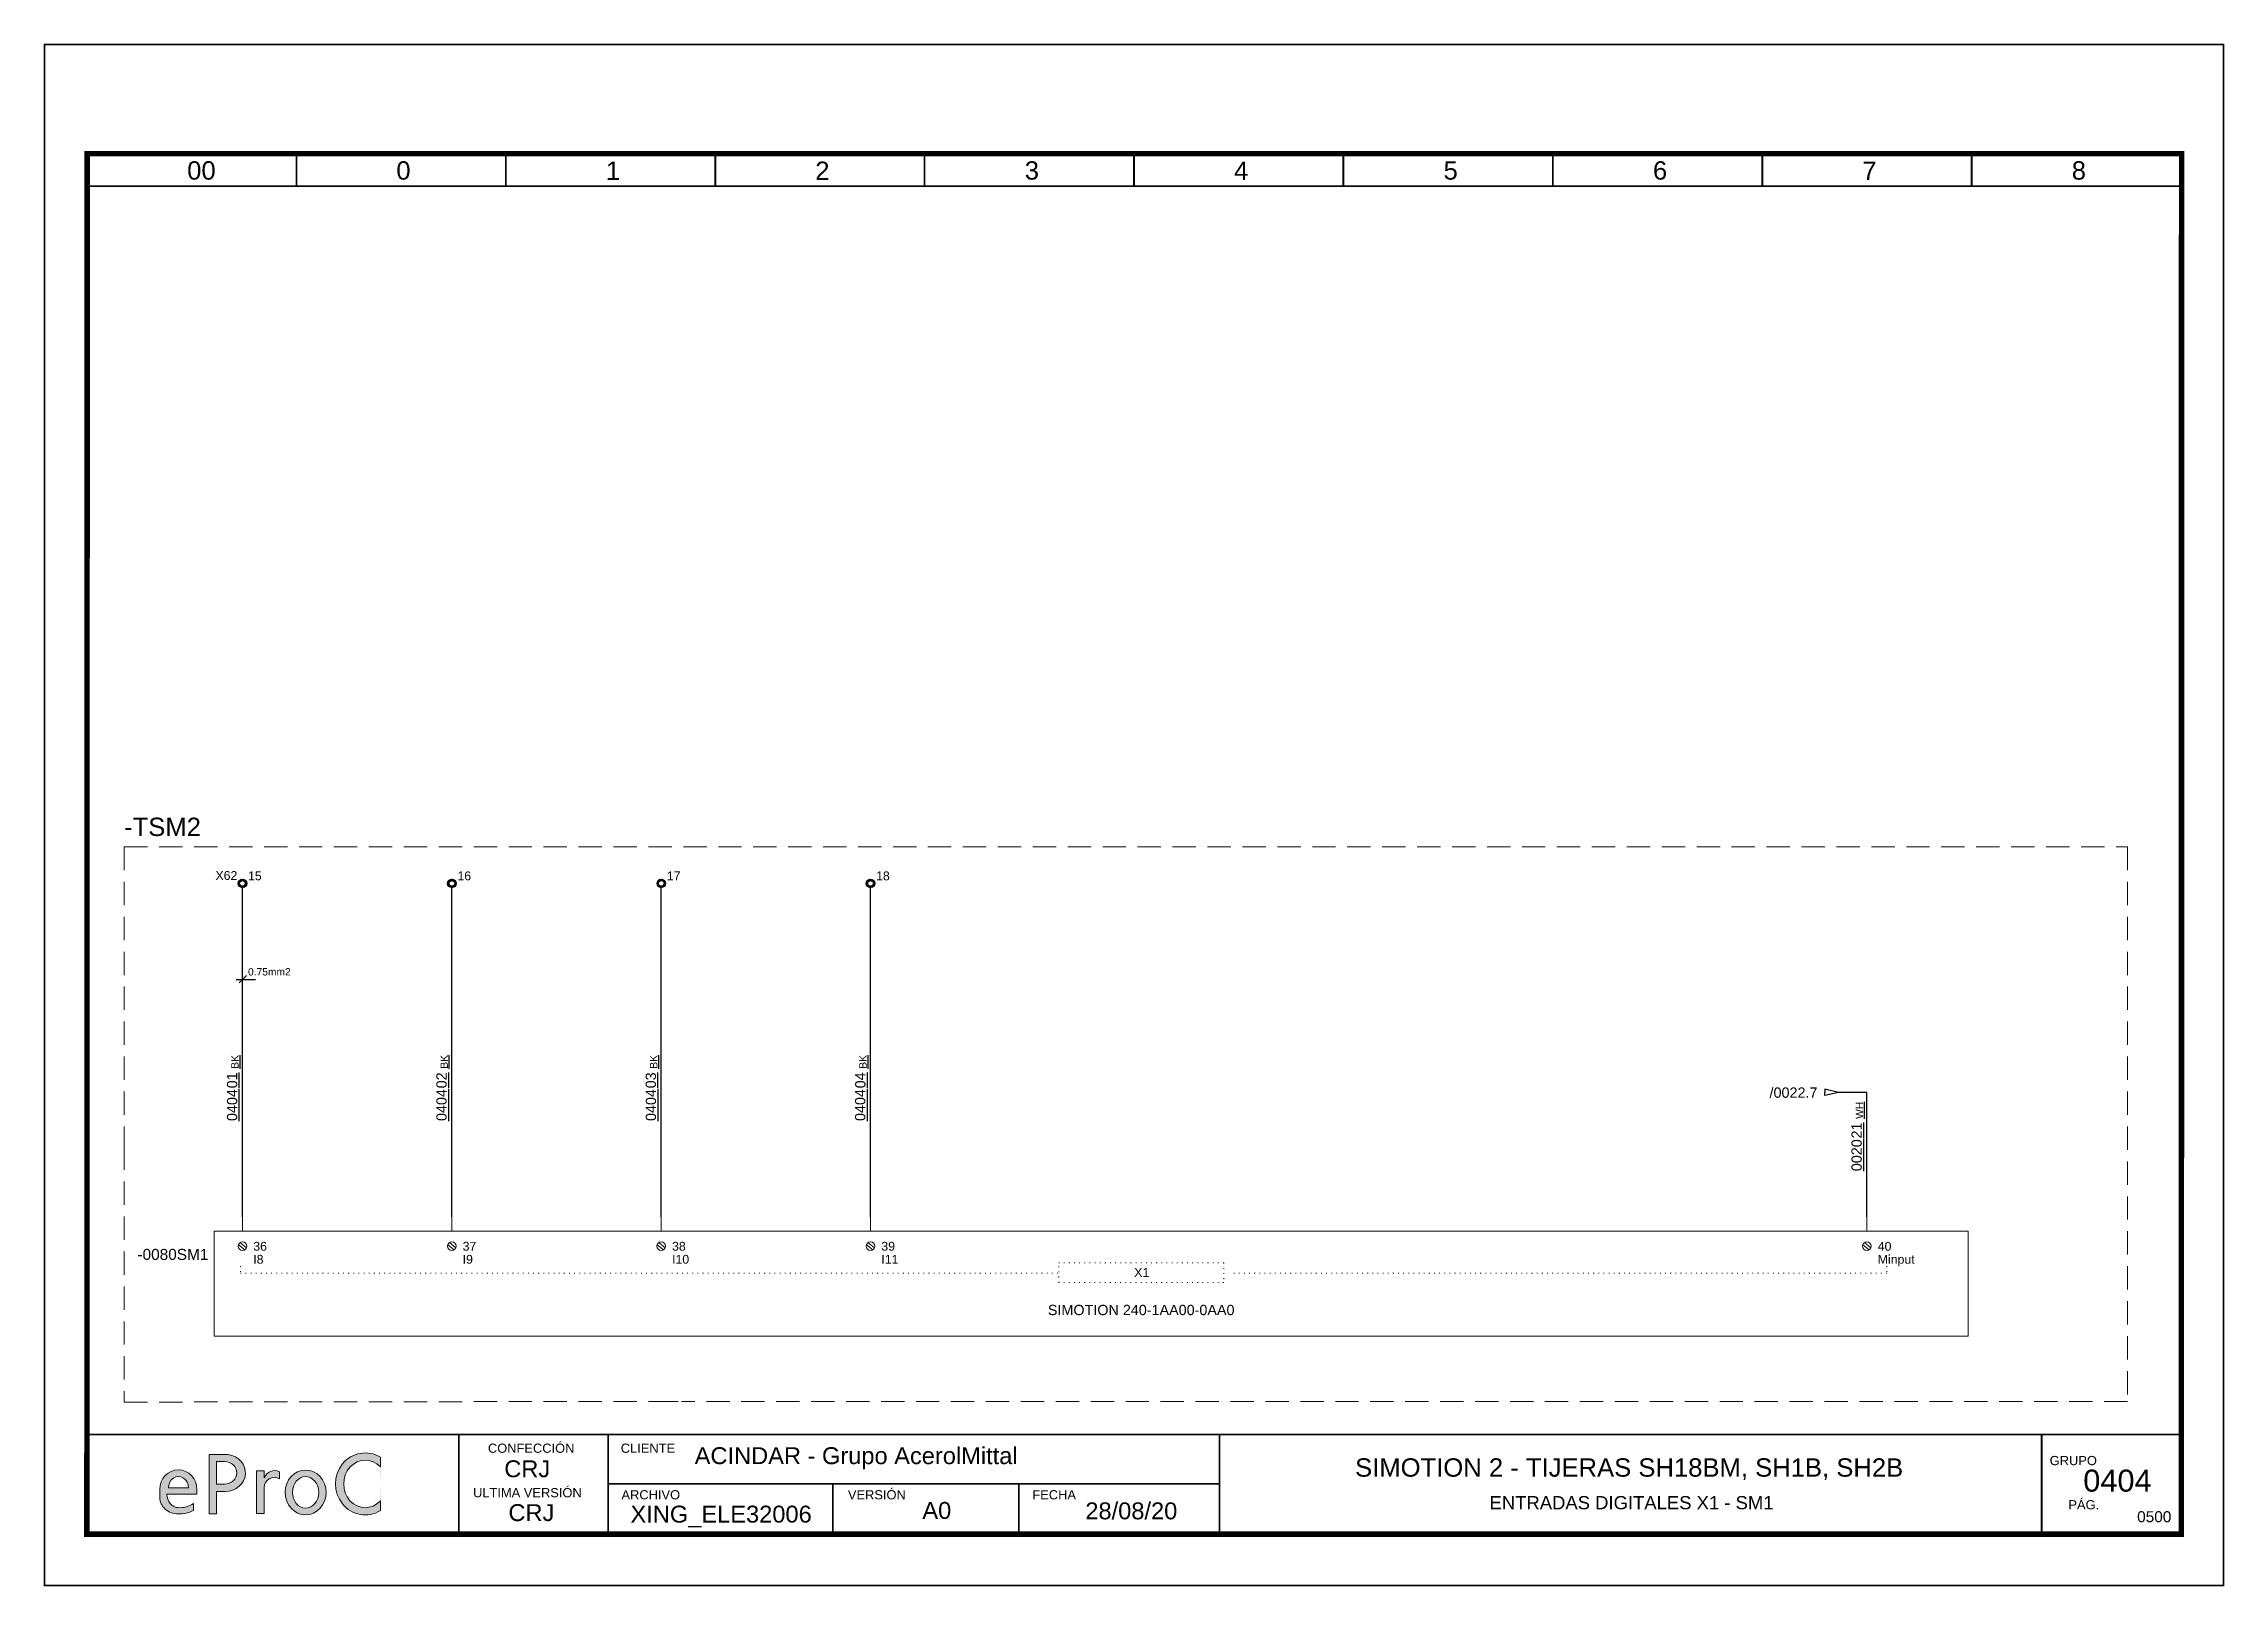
# Model space of a CAD drawing. Header units: millimetres. Extents: x -5035 to 14510, y -7775 to 12.
# Drawn here: x 389.8 to 687, y -5172.9 to -4962.6 of the extents above; entities that cross this region are included whole.
import ezdxf
from ezdxf.enums import TextEntityAlignment as Align

# ---------------------------------------------------------------- set-up
doc = ezdxf.new("R2010")
doc.units = ezdxf.units.MM
doc.linetypes.add('ACAD_ISO07W100', pattern=[3, 0, -3])
doc.linetypes.add('HIDDEN2', pattern=[4.762499999999999, 3.175, -1.5875])
for name, color, linetype, lineweight in [('Cables eProC', 81, 'Continuous', 25), ('eProC - L2', 41, 'Continuous', 20), ('Referencias eProC', 61, 'Continuous', 25), ('Rótulo eProC', 222, 'Continuous', 25), ('Textos eProC', 41, 'Continuous', 25)]:
    doc.layers.add(name, color=color, linetype=linetype, lineweight=lineweight)
doc.layers.add('TEXTOS', color=150, linetype='Continuous')
doc.styles.get("Standard").update_dxf_attribs({"font": 'arial.ttf'})

msp = doc.modelspace()

# ---------------------------------------------------------------- texts
at = {"layer": 'Cables eProC', "attachment_point": 1, "rotation": 90}
for s, insert, char_height in [('{\\LBK}', (415.3760034771939, -5102.334059568178), 1), ('{\\LBK}', (443.8993166298086, -5102.334059568178), 1), ('{\\LBK}', (472.456003477192, -5102.334059568178), 1), ('{\\LBK}', (500.9793166298067, -5102.334059568178), 1), ('{\\L01}', (414.7928963929616, -5105.00920295236), 1.4), ('{\\L02}', (443.3328963929606, -5105.00920295236), 1.4), ('{\\L03}', (471.8562095455753, -5105.00920295236), 1.4), ('{\\L04}', (500.413209545576, -5105.00920295236), 1.4), ('{\\L0404}', (414.7928963929616, -5109.464842272797), 1.4), ('{\\L0404}', (443.3328963929606, -5109.464842272797), 1.4), ('{\\L0404}', (471.8728963929597, -5109.464842272797), 1.4), ('{\\L0404}', (500.3962095455744, -5109.464842272797), 1.4), ('{\\LWH}', (636.7897935735117, -5109.170445773141), 1), ('{\\L21}', (636.2066864892794, -5111.845589157323), 1.4), ('{\\L0020}', (636.2066864892794, -5116.30122847776), 1.4)]:
    msp.add_mtext_dynamic_manual_height_columns(s, width=4.535518463554467, gutter_width=12.5, heights=[0], dxfattribs=dict(at, insert=insert, char_height=char_height))
at = {"layer": 'TEXTOS', "insert": (417.6623117931175, -5088.631962828483), "char_height": 1, "attachment_point": 1}
msp.add_mtext_dynamic_manual_height_columns('0.75mm2', width=11.45518471732066, gutter_width=12.5, heights=[0], dxfattribs=at)
at = {"layer": 'Textos eProC'}
for s, width, heights, insert, char_height, attachment_point in [('-TSM2', 18.31215520775731, [0], (400.7685693986999, -5070.664153660743), 2.5, 7), ('\\pxql;X62', 1.2, [1.790739130511867], (413.2264528070833, -5075.406983945552), 1.2, 1), ('\\pxql;15', 1.2, [3.421988905219479], (417.6617365926053, -5075.460588229793), 1.2, 1), ('\\pxql;16', 1.2, [3.421988905219479], (446.2017365926044, -5075.460588229793), 1.2, 1), ('\\pxql;17', 1.2, [3.421988905219479], (474.7417365926034, -5075.460588229793), 1.2, 1), ('\\pxql;18', 1.2, [3.421988905219479], (503.2650497452182, -5075.460588229793), 1.2, 1)]:
    msp.add_mtext_dynamic_manual_height_columns(s, width=width, gutter_width=12.5, heights=heights, dxfattribs=dict(at, insert=insert, char_height=char_height, attachment_point=attachment_point))

# ---------------------------------------------------------------- blocks, each defined once
blk = doc.blocks.new('eProC - Rótulo')
at = {"layer": 'eProC - L2', "lineweight": 0}
h = blk.add_hatch(color=256, dxfattribs=at)
h.dxf.hatch_style = 1
edge = h.paths.add_edge_path()
edge.add_ellipse((18.25213672028826, -196.9261742999511), major_axis=(0, 2.69398394157768), ratio=0.9394639537380453, start_angle=270, end_angle=450)
edge.add_line((15.721235915227, -196.9261742999488), (15.721235915227, -198.0262406689194))
edge.add_ellipse((18.25213672028826, -198.0262406689176), major_axis=(-2.530900805061371, 0), ratio=0.8765219452336325, start_angle=0, end_angle=90.00000003045925)
edge.add_arc((18.27335383050047, -195.5607843947532), 4.683894425901206, 269.7404606443341, 295.7776069626162)
edge.add_line((20.31028205640587, -199.7785788889764), (20.29822599010674, -198.8274645321544))
edge.add_arc((18.53107238730183, -196.3659306924278), 3.030178328089625, 264.718299702173, 305.6748497988437, ccw=False)
edge.add_ellipse((18.25213672028826, -197.5293953656246), major_axis=(0, -1.853847971147125), ratio=0.8438195784126398, start_angle=270, end_angle=360, ccw=False)
edge.add_line((16.68782350683375, -197.5293953656246), (20.78303752534953, -197.5293953656246))
edge.add_line((20.78303752534953, -197.5293953656246), (20.78303752534964, -196.9261742999511))
edge = h.paths.add_edge_path(flags=16)
edge.add_line((19.61407906036493, -196.6747056132363), (16.8901943802116, -196.6747056132363))
edge.add_ellipse((18.25213672028826, -196.6524970348587), major_axis=(0, 1.493762606582783), ratio=0.9118536529786326, start_angle=269.14812120263406, end_angle=450.85187879736594, ccw=False)
edge = h.paths.add_edge_path()
edge.add_ellipse((24.53606879678694, -194.6480166949741), major_axis=(2.859551306712874, 0), ratio=0.8879042817777737, start_angle=271.7431843167558, end_angle=440.0131197538371)
edge.add_line((25.03197981647497, -192.1474811884746), (22.43893209419025, -192.1474811884746))
edge.add_line((22.43893209419025, -192.1474811884746), (22.43893209419025, -197.188480772912))
edge.add_line((22.43893209419025, -197.188480772912), (22.43893209419025, -200.2321034925712))
edge.add_line((22.43893209419025, -200.2321034925712), (23.45480529619465, -200.2321034925712))
edge.add_line((23.45480529619465, -200.2321034925712), (23.45480529619465, -197.1858495332467))
edge.add_line((23.45480529619465, -197.1858495332467), (24.62305523908697, -197.1858495332467))
edge = h.paths.add_edge_path(flags=16)
edge.add_line((23.45480529619465, -196.1897923405218), (23.45480529619465, -193.1062410494224))
edge.add_line((23.45480529619465, -193.1062410494224), (24.53606879676522, -193.1062410494224))
edge.add_ellipse((24.53606879678694, -194.6480166949741), major_axis=(1.681458667494562, 0), ratio=0.9169274721736568, start_angle=270, end_angle=450, ccw=False)
edge.add_line((24.53606879683048, -196.1897923405218), (23.45480529619465, -196.1897923405218))
h.paths.add_polyline_path([(28.88337502731326, -200.1686943225809), (29.96274090268548, -200.1686943225809), (29.96274090268548, -196.6621550902314, -0.5790308252155739), (32.03007794970472, -195.4418327159001), (32.03007794970472, -194.4851599634876, 0.4270023526849942), (29.96274090268548, -195.3092403231453), (29.96274090268548, -194.3667890582274), (28.88337502731326, -194.3667890582274)])
edge = h.paths.add_edge_path()
edge.add_ellipse((35.59266709558801, -197.314602608275), major_axis=(0, 3.050109259531877), ratio=0.9167500623092966, start_angle=0, end_angle=360)
edge = h.paths.add_edge_path(flags=16)
edge.add_ellipse((35.59266709558801, -197.314602608275), major_axis=(0, 2.152249407964542), ratio=0.8331707360348017, start_angle=0, end_angle=360)
edge = h.paths.add_edge_path()
edge.add_ellipse((43.71944930917152, -196.1511172593932), major_axis=(0, -3.250497670981453), ratio=0.9018554990975474, start_angle=135.331656941236, end_angle=404.668343058764, ccw=False)
edge.add_line((45.78028465666421, -193.8394023104156), (45.78028465666421, -192.5089534251097))
edge.add_ellipse((43.71944930917152, -196.1511172593932), major_axis=(0, -4.224315765563161), ratio=0.963019127378297, start_angle=149.5633998648684, end_angle=390.4366001351317)
edge.add_line((45.78028465666421, -199.7932810936768), (45.78028465666421, -198.4628322083709))
at = {"layer": 'eProC - L2', "lineweight": 5, "const_width": 0.233}
for points in [[(0, 0), (297, 0), (297, -210.0000000000002), (0, -210), (0, 0)], [(5.783499999999549, -189.4009999999998), (291.2164999999995, -189.4009999999998)], [(56.47486139750822, -202.9226231724861), (56.47486139750822, -189.3236231724859)], [(76.84365215121034, -202.9226231724861), (76.84365215121034, -189.3236231724859)], [(160.1370160879637, -203), (160.1370160879637, -189.4009999999998)], [(76.84365215121034, -196.123123172486), (160.1370160879637, -196.123123172486)], [(107.4632783138395, -202.9226231724861), (107.4632783138395, -196.123123172486)], [(132.7952386088173, -202.9226231724861), (132.7952386088173, -196.123123172486)]]:
    blk.add_lwpolyline(points, dxfattribs=at)
at = {"layer": 'eProC - L2', "lineweight": 40, "const_width": 0.75}
blk.add_lwpolyline([(5.783499999999549, -203), (291.2505000000001, -203), (291.2850000000003, -14.87246776690426), (5.817999999999756, -14.87246776690426)], close=True, dxfattribs=at)
at = {"layer": 'eProC - L2', "lineweight": 5, "const_width": 0.233}
for points in [[(34.34049999999991, -19.30656616285751), (5.783499999999663, -19.30656616285751), (5.783499999999549, -14.87246776690426), (34.34049999999979, -14.87246776690426)], [(62.89750000000026, -19.30656616285751), (34.34050000000002, -19.30656616285751), (34.34049999999979, -14.87246776690426), (62.89750000000004, -14.87246776690426)], [(91.4375, -19.30656616285796), (62.88049999999976, -19.30656616285796), (62.88049999999976, -14.87246776690426), (91.4375, -14.87246776690426)], [(119.9608131526145, -19.30656616285796), (91.40381315261425, -19.30656616285796), (91.40381315261413, -14.87246776690472), (119.9608131526143, -14.87246776690472)], [(148.517813152615, -19.30656616285796), (119.9608131526147, -19.30656616285796), (119.9608131526143, -14.87246776690472), (148.5178131526145, -14.87246776690472)], [(177.0578131526145, -19.30656616285842), (148.5008131526142, -19.30656616285842), (148.5008131526142, -14.87246776690472), (177.0578131526145, -14.87246776690472)], [(205.581126305229, -19.30656616285751), (177.0241263052287, -19.30656616285751), (177.0241263052285, -14.87246776690426), (205.5811263052287, -14.87246776690426)], [(234.1381263052294, -19.30656616285751), (205.5811263052292, -19.30656616285751), (205.5811263052287, -14.87246776690426), (234.138126305229, -14.87246776690426)], [(262.6781263052289, -19.30656616285796), (234.1211263052287, -19.30656616285796), (234.1211263052287, -14.87246776690426), (262.6781263052289, -14.87246776690426)], [(291.2014394578434, -19.30656616285751), (262.6444394578432, -19.30656616285751), (262.644439457843, -14.87246776690426), (291.2014394578432, -14.87246776690426)]]:
    blk.add_lwpolyline(points, close=True, dxfattribs=at)
at = {"layer": 'eProC - L2', "lineweight": 0, "const_width": 0.233}
blk.add_lwpolyline([(272.2141748043123, -203), (272.2141748043123, -189.4009999999998)], dxfattribs=at)
at = {"layer": 'eProC - L2', "lineweight": 0}
for points in [[(22.43893209419025, -197.188480772912), (22.43893209419025, -192.1474811884746), (25.03197981648179, -192.1474811884746)], [(23.45480529619465, -197.188480772912), (23.45480529619465, -200.2321034925712), (22.43893209419025, -200.2321034925712), (22.43893209419025, -192.1474811884746), (23.45480529619465, -192.1474811884746)], [(23.45480529619465, -193.1062410494224), (23.45480529619465, -196.1897923405218)], [(24.5360687967883, -193.1062410494224), (23.45480529619465, -193.1062410494224), (23.45480529619465, -196.1897923405218), (24.5360687967883, -196.1897923405218)], [(45.78028465666421, -192.5089534251097), (45.78028465666421, -193.8394023104156)], [(29.96274090268548, -196.6284768904829), (29.96274090268548, -200.1686943225809), (28.88337502731326, -200.1686943225809), (28.88337502731326, -194.3667890582274), (29.96274090268548, -194.3667890582274), (29.96274090268548, -195.3092403231431)], [(32.03007794970472, -195.4418327159001), (32.03007794970472, -194.4851599634871)], [(15.721235915227, -196.9261742999511), (15.721235915227, -198.0262406689176)], [(20.78303752534953, -197.5293953656246), (16.68782350683296, -197.5293953656246)], [(16.89019438021217, -196.6747056132363), (19.61407906036425, -196.6747056132363)], [(20.31028205640587, -199.7785788889755), (20.29822599010674, -198.8274645321535)], [(20.78303752534953, -197.5293953656246), (20.78303752534953, -196.9261742999511)], [(24.62305523906866, -197.1858495332467), (23.45480529619465, -197.1858495332467)], [(45.78028465666421, -198.4628322083713), (45.78028465666421, -199.7932810936768)]]:
    blk.add_lwpolyline(points, dxfattribs=at)
for centre, radius, start, end in [((31.34663979589845, -196.6453159903344), 1.384001337398694, 60.40847701888465, 180.6971331110832), ((31.39091835090221, -195.8868887166072), 1.540574078083927, 65.48798580094844, 157.9783705209563), ((18.53107238730195, -196.3659306924278), 3.030178328089643, 264.7182996994936, 305.674849798842), ((18.27335383050047, -195.5607843947532), 4.683894425901305, 269.7404606254545, 295.7776069626336)]:
    blk.add_arc(centre, radius, start, end, dxfattribs=at)
for centre, major_axis, ratio, start_param, end_param in [((24.53606879678694, -194.6480166949741), (1.681458667494562, 0), 0.9169274721736568, 4.71238898038469, 7.853981633974483), ((24.53606879678694, -194.6480166949741), (2.859551306712874, 0), 0.8879042817777737, 4.742813286181207, 7.679677691676559), ((43.71944930917152, -196.1511172593932), (0, -4.224315765563161), 0.963019127378297, 2.610373768118795, 6.814404192650585), ((43.71944930917152, -196.1511172593932), (0, -3.250497670981453), 0.9018554990975474, 2.361982995804007, 7.062794964965373), ((18.25213672028826, -196.9261742999511), (0, 2.69398394157768), 0.9394639537380453, 4.71238898038469, 7.853981633974483), ((18.25213672028826, -196.6524970348587), (0, 1.493762606582783), 0.9118536529786326, 4.697520890542724, 7.868849723816449), ((18.25213672028826, -198.0262406689176), (-2.530900805061371, 0), 0.8765219452336325, 0, 1.570796327326511), ((18.25213672028826, -197.5293953656246), (0, -1.853847971147125), 0.8438195784126398, 4.71238898038469, 6.283185307179586)]:
    blk.add_ellipse(centre, major_axis=major_axis, ratio=ratio, start_param=start_param, end_param=end_param, dxfattribs=at)
for major_axis, ratio in [((0, 3.050109259531877), 0.9167500623092966), ((0, 2.152249407964542), 0.8331707360348017)]:
    blk.add_ellipse((35.59266709558801, -197.314602608275), major_axis=major_axis, ratio=ratio, dxfattribs=at)
at = {"layer": 'eProC - L2', "lineweight": 20, "char_height": 2.5, "attachment_point": 7}
for s, insert in [('{\\fArial|b0|i0|c0|p18;00}', (19.45209767577444, -18.45176193203861)), ('{\\fArial|b0|i0|c0|p18;0}', (47.95841082838848, -18.45176193204053)), ('{\\fArial|b0|i0|c0|p18;1}', (76.51541082838872, -18.45176193203906)), ('{\\fArial|b0|i0|c0|p18;2}', (105.0554108283887, -18.45176193203906)), ('{\\fArial|b0|i0|c0|p18;3}', (133.6124108283885, -18.45176193203906)), ('{\\fArial|b0|i0|c0|p18;4}', (162.1354108283886, -18.45176193203906)), ('{\\fArial|b0|i0|c0|p18;5}', (190.6924108283889, -18.45176193203906)), ('{\\fArial|b0|i0|c0|p18;6}', (219.2324108283888, -18.45176193203906)), ('{\\fArial|b0|i0|c0|p18;7}', (247.7714108283886, -18.45176193203906)), ('{\\fArial|b0|i0|c0|p18;8}', (276.3114108283885, -18.45176193203906))]:
    blk.add_mtext(s, dxfattribs=dict(at, insert=insert))
at = {"layer": 'eProC - L2', "attachment_point": 7}
for s, insert, char_height in [('{\\fArial|b0|i0|c0|p18;CONFECCIÓN }', (60.44413231986846, -191.9323770540059), 1.255239842187869), ('{\\fArial|b0|i0|c0|p18;CRJ}', (62.66984818896753, -195.2786288782686), 2.305149634601388), ('{\\fArial|b0|i0|c0|p18;CLIENTE}', (78.54848969712793, -191.9323770540059), 1.255239842187869), ('{\\fArial|b0|i0|c0|p18;ACINDAR - Grupo AcerolMittal}', (88.62083612340257, -194.1530265221377), 2.305149634601388), ('{\\fArial|b0|i0|c0|p18;GRUPO}', (273.3085936568314, -193.6147217329662), 1.255239842187869), ('{\\fArial|b0|i0|c0|p18;ULTIMA VERSIÓN}', (58.41840193245116, -197.989487357172), 1.255239842187869), ('{\\fArial|b0|i0|c0|p18;CRJ}', (63.23684171670493, -201.2539878171506), 2.305149634601388), ('{\\fArial|b0|i0|c0|p18;ARCHIVO}', (78.64627760704661, -198.2800028847432), 1.255239842187869), ('{\\fArial|b0|i0|c0|p18;XING_ELE32006}', (79.87327899639467, -202.087657779754), 2.305149634601388), ('{\\fArial|b0|i0|c0|p18;VERSIÓN}', (109.503126452717, -198.2800028847432), 1.255239842187869), ('{\\fArial|b0|i0|c0|p18;A0}', (119.6550813409899, -200.9525265221378), 2.305149634601388), ('{\\fArial|b0|i0|c0|p18;FECHA}', (134.6501022744314, -198.2800028847432), 1.255239842187869), ('{\\fArial|b0|i0|c0|p18;28/08/20}', (141.867730192314, -201.0108573813513), 2.305149634601388), ('{\\fArial|b0|i0|c0|p18;PÁG.}', (275.8581421672325, -199.6374450480862), 1.255239842187869)]:
    blk.add_mtext(s, dxfattribs=dict(at, insert=insert, char_height=char_height))
at = {"layer": 'eProC - L2', "insert": (215.9882582192838, -192.6668423217829), "char_height": 2.5, "width": 89.0142959662885, "attachment_point": 2}
blk.add_mtext('{\\fArial|b0|i0|c0|p18;SIMOTION 2 - TIJERAS SH18BM, SH1B, SH2B}', dxfattribs=at)
at = {"layer": 'eProC - L2'}
for tag, p in [('GR', (284.9388241817146, -193.1055635700077)), ('PG', (284.9388241817146, -198.932405996431))]:
    blk.add_attdef(tag, text='', height=3, dxfattribs=at).set_placement(p, align=Align.MIDDLE)
blk.add_attdef('DESCRIPCIÓN', text='', height=1.8, dxfattribs=at).set_placement((216.3124805672701, -199.6093158954159), align=Align.CENTER)
blk = doc.blocks.new('DI_03')
at = {"layer": 'eProC - L2'}
blk.add_lwpolyline([(0, 0), (285.3993131526131, 0), (285.3993131526131, -170.0944338371428), (0, -170.0944338371428)], close=True, dxfattribs=at)
for points in [[(256.3939237839822, -142.398420619621), (17.33208903761988, -142.3984206196237)], [(17.33208903761988, -156.7231341166125), (17.33208903761988, -142.3984206196237)], [(21.16864936152524, -140.440132560896), (21.16864936152524, -142.398420619621)], [(49.70864936152429, -140.440132560896), (49.70864936152429, -142.398420619621)], [(78.24864936152335, -140.440132560896), (78.24864936152335, -142.3984179075387)], [(106.7719625141381, -140.440132560896), (106.7719625141381, -142.398420619621)], [(242.5824394578431, -140.440132560896), (242.5824394578431, -142.398420619621)], [(256.3939237839822, -142.398420619621), (256.3939237839822, -156.7231341166107)], [(21.47996985772625, -144.9293886112782), (20.61432363544191, -144.2455740360647)], [(20.82690637296582, -143.9584135324476), (21.71011254443511, -144.6560995356003)], [(50.0199698577253, -144.9293886112782), (49.15432363544096, -144.2455740360647)], [(49.36690637296488, -143.9584135324476), (50.25011254443416, -144.6560995356003)], [(78.55996985772435, -144.9293886112782), (77.69432363544001, -144.2455740360647)], [(77.90690637296393, -143.9584135324476), (78.79011254443321, -144.6560995356003)], [(107.0662920760969, -144.9293858991959), (106.2006458538126, -144.2455713239824)], [(106.4132285913365, -143.9584108203653), (107.2964347628058, -144.6560968235181)], [(242.8937599540441, -144.9293886112782), (242.0281137317597, -144.2455740360647)], [(242.2406964692836, -143.9584135324476), (243.1239026407529, -144.6560995356003)], [(17.33208903761988, -156.7231341166125), (256.3939237839822, -156.7231341166107)]]:
    blk.add_lwpolyline(points, dxfattribs=at)
at = {"layer": 'eProC - L2', "linetype": 'ACAD_ISO07W100', "ltscale": 0.2}
for points in [[(20.89215279845666, -147.1634680588832), (20.89215279845666, -148.1278432338931), (132.4220374803754, -148.1278432338931)], [(245.2830860607482, -147.1634680588832), (245.2830860607482, -148.1278432338931), (155.9150289305162, -148.1278432338931)]]:
    blk.add_lwpolyline(points, dxfattribs=at)
blk.add_lwpolyline([(132.4220374803754, -146.7323459435829), (154.9079493906447, -146.7323459435829), (154.9079493906447, -149.402853866035), (132.4220374803754, -149.402853866035)], close=True, dxfattribs=at)
at = {"layer": 'eProC - L2'}
for centre in [(21.16864936152524, -144.4336702125402), (49.70864936152429, -144.4336702125402), (78.24864936152335, -144.4336702125402), (106.7549715798959, -144.4336675004579), (242.5824394578431, -144.4336702125402)]:
    blk.add_circle(centre, 0.5853692699507881, dxfattribs=at)
at = {"layer": 'eProC - L2', "char_height": 1.2, "attachment_point": 1}
for s, insert in [('36', (22.64074206018995, -143.8626608519253)), ('I8', (22.64074206018995, -145.6391229052334)), ('37', (51.180742060189, -143.8626608519253)), ('I9', (51.180742060189, -145.6391229052334)), ('38', (79.72074206018806, -143.8626608519253)), ('I10', (79.72074206018806, -145.6391229052334)), ('39', (108.2440552128028, -143.8626608519253)), ('I11', (108.2440552128028, -145.6391229052334)), ('40', (244.0545321565078, -143.8626608519253)), ('Minput', (244.0545321565078, -145.6391229052334))]:
    blk.add_mtext_dynamic_manual_height_columns(s, width=3.250252668158737, gutter_width=7.5, heights=[0], dxfattribs=dict(at, insert=insert))
at = {"layer": 'eProC - L2'}
for tag, p in [('GXX1', (16.52262650177545, -144.0058911814467)), ('ID1', (16.52262650177545, -146.32201456447))]:
    blk.add_attdef(tag, text='', height=1.5, dxfattribs=at).set_placement(p, align=Align.RIGHT)
for tag, height, p in [('BYTE', 1.2, (143.7363716029267, -148.629984369456)), ('DESC1', 1.4, (143.66499343551, -153.8437915052054))]:
    blk.add_attdef(tag, text='', height=height, dxfattribs=at).set_placement(p, align=Align.CENTER)
blk = doc.blocks.new('eProC - Referencia Cable')
at = {"layer": 'Referencias eProC'}
for points in [[(0, 0), (-1.863388116944407, 0.4313419375316698), (-1.863388116944407, 0)], [(0, 0), (-1.863388116944407, -0.4313419375316698), (-1.863388116944407, 0)]]:
    blk.add_lwpolyline(points, dxfattribs=at)
blk.add_attdef('/XX.X', text='', height=1.4, dxfattribs=at).set_placement((-2.869272252259179, -0.7328899879939854), align=Align.RIGHT)
blk = doc.blocks.new('eProC - Borne 2.0')
at = {"layer": 'Cables eProC'}
h = blk.add_hatch(dxfattribs=at)
h.set_pattern_fill('ANSI31', color=256, scale=0.0279171615287314)
h.set_pattern_definition([(45, (-2462.882078904184, -2995.577827000979), (-0.06267581517531662, 0.06267581517531662), [])])
edge = h.paths.add_edge_path()
edge.add_arc((0, -0.4535599239779913), 0.5742361460052544, 0, 360)
edge = h.paths.add_edge_path(flags=17)
edge.add_arc((2.775557561562891e-17, -0.4535599239779913), 0.3850599639098976, 0, 360)
for radius in [0.5742361460052052, 0.3850599639097176]:
    blk.add_circle((0, -0.4535599239779913), radius, dxfattribs=at)

# ---------------------------------------------------------------- linework, layer by layer
at = {"layer": 'Cables eProC'}
for p, q in [((416.9047706542973, -5122.509644487945), (416.9047706542974, -5077.659955081324)), ((445.4447706542963, -5122.509644487945), (445.4447706542964, -5077.659955081324)), ((473.9847706542954, -5122.509644487945), (473.9847706542955, -5077.659955081324)), ((502.5080838069101, -5122.509644487945), (502.5080838069102, -5077.659955081324)), ((638.3185607506151, -5105.559032506019), (634.4393965042715, -5105.559032506019)), ((638.3185607506151, -5122.509644487945), (638.3185607506151, -5105.559032506019))]:
    msp.add_line(p, q, dxfattribs=at)
at = {"layer": 'eProC - L2', "linetype": 'HIDDEN2'}
for points in [[(400.8030693987001, -5072.105270612643), (400.8030693987001, -5112.952625572846), (400.8030693987001, -5147.765704355635), (473.0999189901557, -5147.676616992826), (476.750385258339, -5147.676616992826)], [(400.8030693987001, -5072.105270612643), (673.8112172843316, -5072.105270612643), (673.8112172843316, -5147.676616992826), (476.750385258339, -5147.676616992826)]]:
    msp.add_lwpolyline(points, dxfattribs=at)
at = {"layer": 'TEXTOS'}
for p, q in [((416.0280672323208, -5090.177384997517), (418.6934986711875, -5090.177384997517)), ((417.4356770717699, -5089.646478580044), (416.4356770717699, -5090.646478580044))]:
    msp.add_line(p, q, dxfattribs=at)

# ---------------------------------------------------------------- block references
for p in [(416.9047706542974, -5076.632159011341), (445.4447706542964, -5076.632159011341), (473.9847706542955, -5076.632159011341), (502.5080838069102, -5076.632159011341)]:
    msp.add_blockref('eProC - Borne 2.0', p)
at = {"layer": 'Cables eProC'}
ref = msp.add_blockref('eProC - Rótulo', (389.9189344453866, -4962.762945764192), dxfattribs=at)
ref.add_attrib('HOJA', '0404', dxfattribs={"layer": 'Rótulo eProC', "color": 6, "height": 3}).set_placement((672.4602163965305, -5158.471077911096), align=Align.MIDDLE)
ref.add_attrib('SIG', '0500', dxfattribs={"layer": 'Rótulo eProC', "color": 6, "height": 1.5}).set_placement((679.8076737603974, -5164.134579322956), align=Align.RIGHT)
ref.add_attrib('DESCRIPCIÓN', 'ENTRADAS DIGITALES X1 - SM1', dxfattribs={"layer": 'Rótulo eProC', "color": 6, "height": 1.8}).set_placement((606.2314150126572, -5162.372261659609), align=Align.CENTER)
ref = msp.add_blockref('DI_03', (395.7361212927721, -4982.069511927049), dxfattribs=at)
ref.add_attrib('ID1', '-0080SM1', dxfattribs={"layer": 'eProC - L2', "height": 1.5}).set_placement((412.2587477945475, -5128.391526491519), align=Align.RIGHT)
ref.add_attrib('DESC1', 'SIMOTION 240-1AA00-0AA0', dxfattribs={"layer": 'eProC - L2', "height": 1.4}).set_placement((539.4011147282821, -5135.913303432255), align=Align.CENTER)
ref.add_attrib('BYTE', 'X1', dxfattribs={"layer": 'eProC - L2', "height": 1.2}).set_placement((539.4724928956988, -5130.699496296505), align=Align.CENTER)
msp.add_blockref('eProC - Referencia Cable', (634.4393965042715, -5105.559032506019), dxfattribs=at).add_auto_attribs({'/XX.X': '/0022.7'})

msp.set_redraw_order([(e.dxf.handle, doc.entitydb.next_handle()) for e in msp.query("TEXT MTEXT ATTDEF DIMENSION ARC_DIMENSION")])  # texts and dimensions are drawn at this point

doc.saveas('drawing.dxf')
